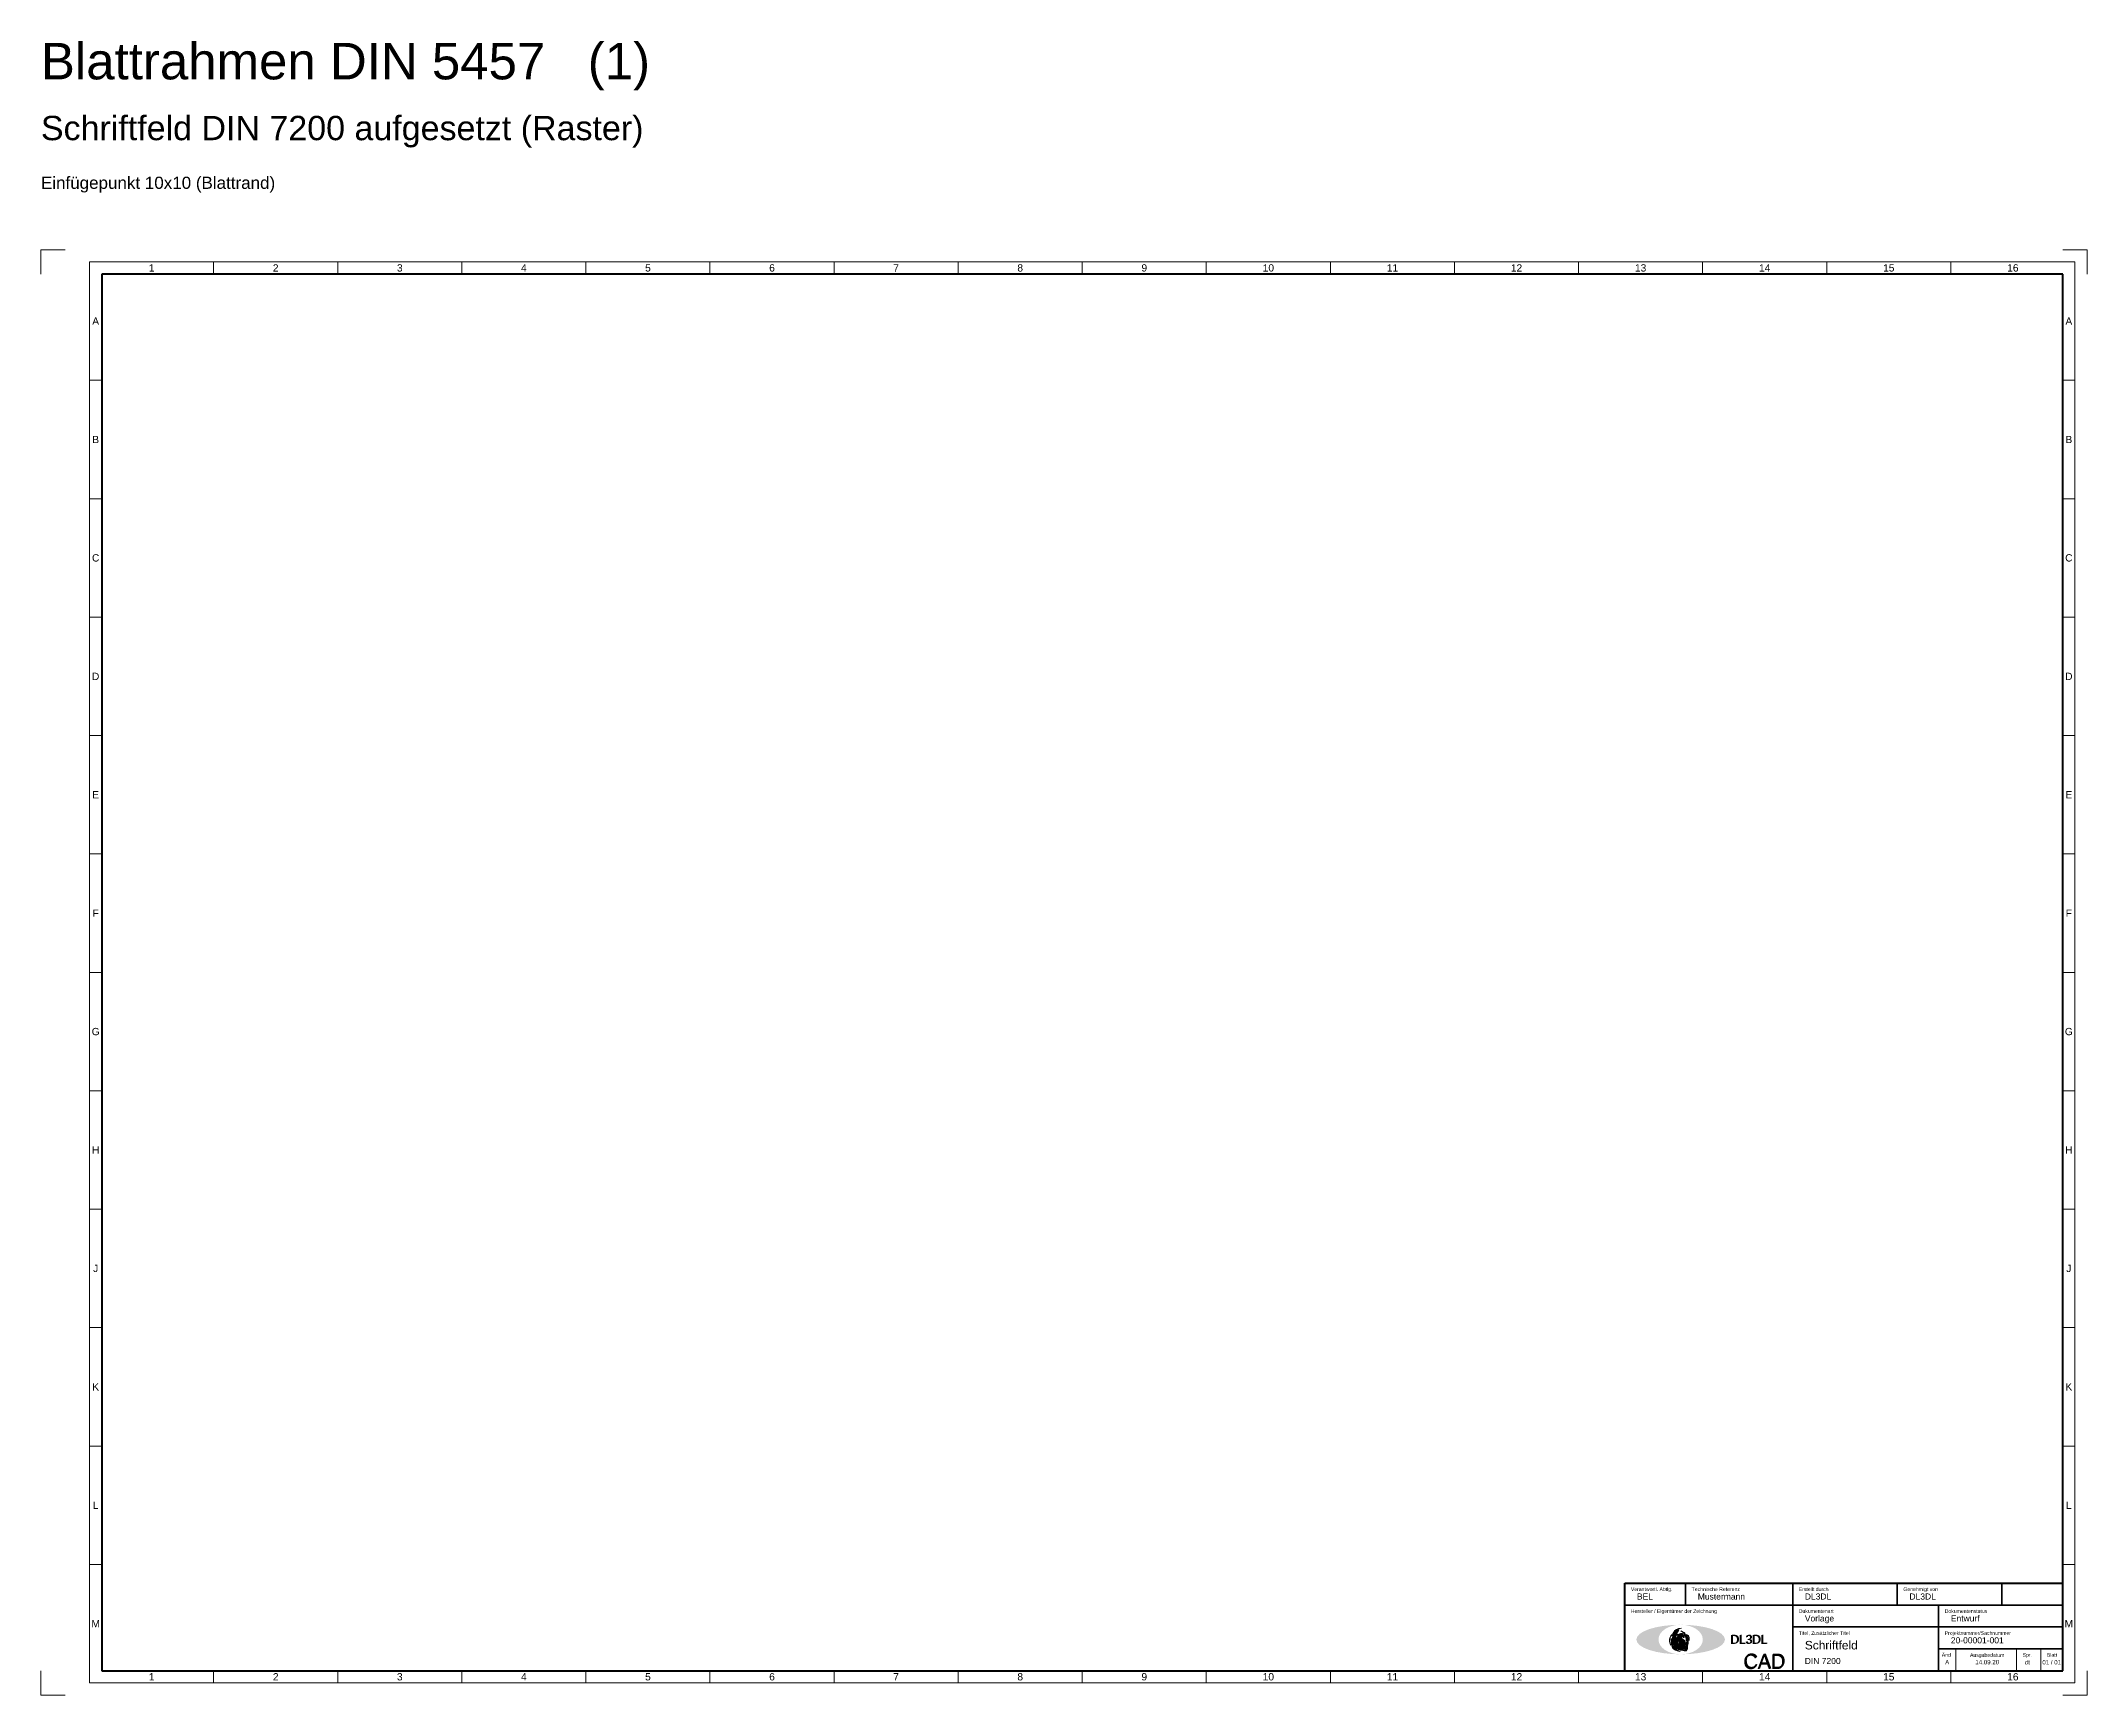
# Model space of a CAD drawing. Header units: millimetres. Extents: x 633 to 4785, y -1154 to 2521.
# Drawn here: x 872 to 1713, y 880 to 1560 of the extents above; entities that cross this region are included whole.
import ezdxf
from ezdxf.enums import TextEntityAlignment as Align

# ---------------------------------------------------------------- set-up
doc = ezdxf.new("R2010")
doc.units = ezdxf.units.MM
doc.header["$LTSCALE"] = 5
doc.linetypes.add('AUSGEZOGEN', pattern=[0])
for name, color, linetype, lineweight, true_color in [('_Blattschnitt', 1, 'Continuous', 5, 0xff0000), ('_Legende', 7, 'Continuous', 5, 0x000000), ('_PK_0.18mm', 4, 'Continuous', 18, 0x00ffff), ('_PK_0.35mm', 4, 'Continuous', 35, 0x00ffff), ('_PK_0.70mm', 30, 'Continuous', 70, 0xff7f00), ('_PK_Text_ausgefüllt', 3, 'Continuous', 5, 0x00ff00), ('_PK_Text_Vorgabe', 1, 'Continuous', 5, 0xff0000), ('_Raster_0.18mm', 94, 'Continuous', 18, 0x008000), ('_Raster_1.00mm', 5, 'Continuous', 100, 0x0000ff), ('_Raster_Einteilung', 7, 'Continuous', 18, 0x000000), ('_Raster_txt', 7, 'Continuous', 5, 0x000000), ('pfoenix', 5, 'Continuous', 5, 0x0000ff)]:
    doc.layers.add(name, color=color, linetype=linetype, lineweight=lineweight, true_color=true_color)
for name, color, linetype, true_color in [('Logo', 5, 'Continuous', 0x0000ff), ('Logo Text', 1, 'Continuous', 0xff0000), ('Logo_a', 1, 'Continuous', 0xff0000), ('Logo_b', 30, 'Continuous', 0xff7f00), ('Logo_c', 12, 'Continuous', 0xaa0000)]:
    doc.layers.add(name, color=color, linetype=linetype, true_color=true_color)
doc.styles.add('textstyle0', font='')
doc.styles.add('textstyle1', font='')
doc.styles.add('textstyle10', font='')
doc.styles.add('textstyle11', font='')
doc.styles.add('textstyle1182', font='')
doc.styles.add('textstyle1183', font='')
doc.styles.add('textstyle1184', font='')
doc.styles.add('textstyle12', font='')
doc.styles.add('textstyle13', font='')
doc.styles.add('textstyle1321', font='')
doc.styles.add('textstyle1322', font='')
doc.styles.add('textstyle1323', font='')
doc.styles.add('textstyle1324', font='')
doc.styles.add('textstyle1325', font='')
doc.styles.add('textstyle1326', font='')
doc.styles.add('textstyle1327', font='')
doc.styles.add('textstyle1328', font='')
doc.styles.add('textstyle1329', font='')
doc.styles.add('textstyle1330', font='')
doc.styles.add('textstyle1332', font='')
doc.styles.add('textstyle1333', font='')
doc.styles.add('textstyle1334', font='')
doc.styles.add('textstyle1335', font='')
doc.styles.add('textstyle1336', font='')
doc.styles.add('textstyle1337', font='')
doc.styles.add('textstyle1338', font='')
doc.styles.add('textstyle1339', font='')
doc.styles.add('textstyle1340', font='')
doc.styles.add('textstyle1341', font='')
doc.styles.add('textstyle1342', font='')
doc.styles.add('textstyle1343', font='')
doc.styles.add('textstyle1344', font='')
doc.styles.add('textstyle1345', font='')
doc.styles.add('textstyle1346', font='')
doc.styles.add('textstyle1347', font='')
doc.styles.add('textstyle1348', font='')
doc.styles.add('textstyle1349', font='')
doc.styles.add('textstyle1350', font='')
doc.styles.add('textstyle1351', font='')
doc.styles.add('textstyle1352', font='')
doc.styles.add('textstyle1353', font='')
doc.styles.add('textstyle1354', font='')
doc.styles.add('textstyle1355', font='')
doc.styles.add('textstyle1356', font='')
doc.styles.add('textstyle1357', font='')
doc.styles.add('textstyle1358', font='')
doc.styles.add('textstyle1359', font='')
doc.styles.add('textstyle1360', font='')
doc.styles.add('textstyle1361', font='')
doc.styles.add('textstyle1362', font='')
doc.styles.add('textstyle1363', font='')
doc.styles.add('textstyle1364', font='')
doc.styles.add('textstyle1365', font='')
doc.styles.add('textstyle1366', font='')
doc.styles.add('textstyle1367', font='')
doc.styles.add('textstyle1368', font='')
doc.styles.add('textstyle1369', font='')
doc.styles.add('textstyle1370', font='')
doc.styles.add('textstyle1371', font='')
doc.styles.add('textstyle1372', font='')
doc.styles.add('textstyle1373', font='')
doc.styles.add('textstyle14', font='')
doc.styles.add('textstyle1436', font='')
doc.styles.add('textstyle15', font='')
doc.styles.add('textstyle1501', font='')
doc.styles.add('textstyle16', font='')
doc.styles.add('textstyle17', font='')
doc.styles.add('textstyle1712', font='')
doc.styles.add('textstyle1713', font='')
doc.styles.add('textstyle18', font='')
doc.styles.add('textstyle19', font='')
doc.styles.add('textstyle2', font='')
doc.styles.add('textstyle20', font='')
doc.styles.add('textstyle21', font='')
doc.styles.add('textstyle22', font='')
doc.styles.add('textstyle23', font='')
doc.styles.add('textstyle24', font='')
doc.styles.add('textstyle25', font='')
doc.styles.add('textstyle26', font='')
doc.styles.add('textstyle3', font='')
doc.styles.add('textstyle4', font='')
doc.styles.add('textstyle47', font='')
doc.styles.add('textstyle48', font='')
doc.styles.add('textstyle49', font='')
doc.styles.add('textstyle5', font='')
doc.styles.add('textstyle6', font='')
doc.styles.add('textstyle7', font='')
doc.styles.add('textstyle8', font='')
doc.styles.add('textstyle9', font='')
doc.styles.get('textstyle0').set_extended_font_data('Arial')
doc.styles.get('textstyle1').set_extended_font_data('Arial')
doc.styles.get('textstyle10').set_extended_font_data('Arial')
doc.styles.get('textstyle11').set_extended_font_data('Arial')
doc.styles.get('textstyle1182').set_extended_font_data('Arial')
doc.styles.get('textstyle1183').set_extended_font_data('Arial')
doc.styles.get('textstyle1184').set_extended_font_data('Arial')
doc.styles.get('textstyle12').set_extended_font_data('Arial')
doc.styles.get('textstyle13').set_extended_font_data('Arial')
doc.styles.get('textstyle1321').set_extended_font_data('Arial')
doc.styles.get('textstyle1322').set_extended_font_data('Arial')
doc.styles.get('textstyle1323').set_extended_font_data('Arial')
doc.styles.get('textstyle1324').set_extended_font_data('Arial')
doc.styles.get('textstyle1325').set_extended_font_data('Arial')
doc.styles.get('textstyle1326').set_extended_font_data('Arial')
doc.styles.get('textstyle1327').set_extended_font_data('Arial')
doc.styles.get('textstyle1328').set_extended_font_data('Arial')
doc.styles.get('textstyle1329').set_extended_font_data('Arial')
doc.styles.get('textstyle1330').set_extended_font_data('Arial')
doc.styles.get('textstyle1332').set_extended_font_data('Arial')
doc.styles.get('textstyle1333').set_extended_font_data('Arial')
doc.styles.get('textstyle1334').set_extended_font_data('Arial')
doc.styles.get('textstyle1335').set_extended_font_data('Arial')
doc.styles.get('textstyle1336').set_extended_font_data('Arial')
doc.styles.get('textstyle1337').set_extended_font_data('Arial')
doc.styles.get('textstyle1338').set_extended_font_data('Arial')
doc.styles.get('textstyle1339').set_extended_font_data('Arial')
doc.styles.get('textstyle1340').set_extended_font_data('Arial')
doc.styles.get('textstyle1341').set_extended_font_data('Arial')
doc.styles.get('textstyle1342').set_extended_font_data('Arial')
doc.styles.get('textstyle1343').set_extended_font_data('Arial')
doc.styles.get('textstyle1344').set_extended_font_data('Arial')
doc.styles.get('textstyle1345').set_extended_font_data('Arial')
doc.styles.get('textstyle1346').set_extended_font_data('Arial')
doc.styles.get('textstyle1347').set_extended_font_data('Arial')
doc.styles.get('textstyle1348').set_extended_font_data('Arial')
doc.styles.get('textstyle1349').set_extended_font_data('Arial')
doc.styles.get('textstyle1350').set_extended_font_data('Arial')
doc.styles.get('textstyle1351').set_extended_font_data('Arial')
doc.styles.get('textstyle1352').set_extended_font_data('Arial')
doc.styles.get('textstyle1353').set_extended_font_data('Arial')
doc.styles.get('textstyle1354').set_extended_font_data('Arial')
doc.styles.get('textstyle1355').set_extended_font_data('Arial')
doc.styles.get('textstyle1356').set_extended_font_data('Arial')
doc.styles.get('textstyle1357').set_extended_font_data('Arial')
doc.styles.get('textstyle1358').set_extended_font_data('Arial')
doc.styles.get('textstyle1359').set_extended_font_data('Arial')
doc.styles.get('textstyle1360').set_extended_font_data('Arial')
doc.styles.get('textstyle1361').set_extended_font_data('Arial')
doc.styles.get('textstyle1362').set_extended_font_data('Arial')
doc.styles.get('textstyle1363').set_extended_font_data('Arial')
doc.styles.get('textstyle1364').set_extended_font_data('Arial')
doc.styles.get('textstyle1365').set_extended_font_data('Arial')
doc.styles.get('textstyle1366').set_extended_font_data('Arial')
doc.styles.get('textstyle1367').set_extended_font_data('Arial')
doc.styles.get('textstyle1368').set_extended_font_data('Arial')
doc.styles.get('textstyle1369').set_extended_font_data('Arial')
doc.styles.get('textstyle1370').set_extended_font_data('Arial')
doc.styles.get('textstyle1371').set_extended_font_data('Arial')
doc.styles.get('textstyle1372').set_extended_font_data('Arial')
doc.styles.get('textstyle1373').set_extended_font_data('Arial')
doc.styles.get('textstyle14').set_extended_font_data('Arial')
doc.styles.get('textstyle1436').set_extended_font_data('Arial')
doc.styles.get('textstyle15').set_extended_font_data('Arial')
doc.styles.get('textstyle1501').set_extended_font_data('Arial')
doc.styles.get('textstyle16').set_extended_font_data('Arial')
doc.styles.get('textstyle17').set_extended_font_data('Arial')
doc.styles.get('textstyle1712').set_extended_font_data('Arial')
doc.styles.get('textstyle1713').set_extended_font_data('Arial')
doc.styles.get('textstyle18').set_extended_font_data('Arial')
doc.styles.get('textstyle19').set_extended_font_data('Arial')
doc.styles.get('textstyle2').set_extended_font_data('Arial')
doc.styles.get('textstyle20').set_extended_font_data('Arial')
doc.styles.get('textstyle21').set_extended_font_data('Arial')
doc.styles.get('textstyle22').set_extended_font_data('Arial')
doc.styles.get('textstyle23').set_extended_font_data('URW Chancery L')
doc.styles.get('textstyle24').set_extended_font_data('URW Chancery L')
doc.styles.get('textstyle25').set_extended_font_data('URW Chancery L')
doc.styles.get('textstyle26').set_extended_font_data('URW Chancery L')
doc.styles.get('textstyle3').set_extended_font_data('Arial')
doc.styles.get('textstyle4').set_extended_font_data('Arial')
doc.styles.get('textstyle47').set_extended_font_data('Arial')
doc.styles.get('textstyle48').set_extended_font_data('Arial')
doc.styles.get('textstyle49').set_extended_font_data('Arial')
doc.styles.get('textstyle5').set_extended_font_data('Arial')
doc.styles.get('textstyle6').set_extended_font_data('Arial')
doc.styles.get('textstyle7').set_extended_font_data('Arial')
doc.styles.get('textstyle8').set_extended_font_data('Arial')
doc.styles.get('textstyle9').set_extended_font_data('Arial')

msp = doc.modelspace()

# ---------------------------------------------------------------- texts
at = {"layer": '_Legende', "attachment_point": 1}
for s, insert, char_height, style in [('Blattrahmen DIN 5457   (1)', (872.38, 1559.29), 15, 'textstyle1184'), ('Schriftfeld DIN 7200 aufgesetzt (Raster)', (872.38, 1529.29), 10, 'textstyle1182'), ('Einfügepunkt 10x10 (Blattrand)', (872.38, 1504.29), 5, 'textstyle1183')]:
    msp.add_mtext(s, dxfattribs=dict(at, insert=insert, char_height=char_height, style=style))
at = {"layer": '_PK_Text_ausgefüllt', "linetype": 'AUSGEZOGEN', "lineweight": 5}
for s, height, style, p in [('BEL', 2.5, 'textstyle19', (1528.38, 920.79)), ('Mustermann', 2.5, 'textstyle20', (1553.38, 920.79)), ('DL3DL', 2.5, 'textstyle17', (1597.38, 920.79)), ('DL3DL', 2.5, 'textstyle18', (1640.38, 920.79)), ('Vorlage', 2.5, 'textstyle22', (1597.38, 911.79)), ('Entwurf', 2.5, 'textstyle21', (1657.38, 911.79)), ('Schriftfeld', 3.5, 'textstyle15', (1597.38, 900.79)), ('20-00001-001', 2.5, 'textstyle14', (1657.38, 902.79)), ('DIN 7200', 2.5, 'textstyle16', (1597.34, 894.29))]:
    msp.add_text(s, height=height, dxfattribs=dict(at, style=style)).set_placement(p, align=Align.MIDDLE_LEFT)
for s, style, p in [('A', 'textstyle13', (1655.89, 893.8)), ('14.09.20', 'textstyle12', (1672.34, 893.83)), ('dt', 'textstyle11', (1688.84, 893.77)), ('01 / 01', 'textstyle10', (1698.84, 893.77))]:
    msp.add_text(s, height=1.8, dxfattribs=dict(at, style=style)).set_placement(p, align=Align.MIDDLE_CENTER)
at = {"layer": '_PK_Text_Vorgabe', "linetype": 'AUSGEZOGEN', "lineweight": 5}
for s, style, p in [('Verantwortl. Abtlg.', 'textstyle9', (1525.88, 923.79)), ('Technische Referenz', 'textstyle8', (1550.88, 923.79)), ('Erstellt durch', 'textstyle7', (1594.88, 923.79)), ('Genehmigt von', 'textstyle4', (1637.88, 923.79)), ('Hersteller / Eigentümer der Zeichnung', 'textstyle5', (1525.88, 914.79)), ('Dukumentenart', 'textstyle6', (1594.88, 914.79)), ('Dokumentenstatus', 'textstyle3', (1654.88, 914.79)), ('Titel, Zusätzlicher Titel', 'textstyle2', (1594.88, 905.79)), ('Projektnummer/Sachnummer', 'textstyle1', (1654.88, 905.79)), ('Änd', 'textstyle0', (1653.67, 896.8)), ('Ausgabedatum', 'textstyle49', (1665.26, 896.72)), ('Spr.', 'textstyle48', (1686.88, 896.79)), ('Blatt', 'textstyle47', (1696.88, 896.79))]:
    msp.add_text(s, height=1.5, dxfattribs=dict(at, style=style)).set_placement(p, align=Align.MIDDLE_LEFT)
at = {"layer": '_Raster_txt', "char_height": 3, "attachment_point": 5}
for s, insert, style in [('1', (917.88, 1466.79), 'textstyle1347'), ('2', (968.88, 1466.79), 'textstyle1348'), ('3', (1019.88, 1466.79), 'textstyle1349'), ('4', (1070.88, 1466.79), 'textstyle1350'), ('5', (1121.88, 1466.79), 'textstyle1351'), ('6', (1172.88, 1466.79), 'textstyle1352'), ('7', (1223.88, 1466.79), 'textstyle1353'), ('8', (1274.88, 1466.79), 'textstyle1354'), ('9', (1325.88, 1466.79), 'textstyle1355'), ('10', (1376.88, 1466.79), 'textstyle1356'), ('11', (1427.88, 1466.79), 'textstyle1357'), ('12', (1478.88, 1466.79), 'textstyle1358'), ('13', (1529.88, 1466.79), 'textstyle1359'), ('14', (1580.88, 1466.79), 'textstyle1360'), ('15', (1631.88, 1466.79), 'textstyle1361'), ('16', (1682.88, 1466.79), 'textstyle1362'), ('A', (894.88, 1444.95), 'textstyle1330'), ('A', (1705.88, 1444.95), 'textstyle1501'), ('B', (894.88, 1396.29), 'textstyle1329'), ('B', (1705.88, 1396.29), 'textstyle1373'), ('C', (894.88, 1347.62), 'textstyle1328'), ('C', (1705.88, 1347.62), 'textstyle1372'), ('D', (894.88, 1298.95), 'textstyle1327'), ('D', (1705.88, 1298.95), 'textstyle1371'), ('E', (894.88, 1250.29), 'textstyle1326'), ('E', (1705.88, 1250.29), 'textstyle1370'), ('F', (894.88, 1201.62), 'textstyle1325'), ('F', (1705.88, 1201.62), 'textstyle1369'), ('G', (894.88, 1152.95), 'textstyle1324'), ('G', (1705.88, 1152.95), 'textstyle1368'), ('H', (894.88, 1104.29), 'textstyle1323'), ('H', (1705.88, 1104.29), 'textstyle1367'), ('J', (894.88, 1055.62), 'textstyle1322'), ('J', (1705.88, 1055.62), 'textstyle1366'), ('K', (894.88, 1006.95), 'textstyle1321'), ('K', (1705.88, 1006.95), 'textstyle1365'), ('L', (894.88, 958.29), 'textstyle1436'), ('L', (1705.88, 958.29), 'textstyle1364'), ('M', (894.88, 909.62), 'textstyle1713'), ('M', (1705.88, 909.62), 'textstyle1363'), ('1', (917.88, 887.79), 'textstyle1712'), ('2', (968.88, 887.79), 'textstyle1332'), ('3', (1019.88, 887.79), 'textstyle1333'), ('4', (1070.88, 887.79), 'textstyle1334'), ('5', (1121.88, 887.79), 'textstyle1335'), ('6', (1172.88, 887.79), 'textstyle1336'), ('7', (1223.88, 887.79), 'textstyle1337'), ('8', (1274.88, 887.79), 'textstyle1338'), ('9', (1325.88, 887.79), 'textstyle1339'), ('10', (1376.88, 887.79), 'textstyle1340'), ('11', (1427.88, 887.79), 'textstyle1341'), ('12', (1478.88, 887.79), 'textstyle1342'), ('13', (1529.88, 887.79), 'textstyle1343'), ('14', (1580.88, 887.79), 'textstyle1344'), ('15', (1631.88, 887.79), 'textstyle1345'), ('16', (1682.88, 887.79), 'textstyle1346')]:
    msp.add_mtext(s, dxfattribs=dict(at, insert=insert, style=style))
at = {"layer": 'Logo', "attachment_point": 5}
for s, insert, char_height, style in [('DL3DL\\P', (1574.25, 903.11), 3.641, 'textstyle25'), ('CAD\\P', (1580.63, 893.95), 6.069, 'textstyle23')]:
    msp.add_mtext(s, dxfattribs=dict(at, insert=insert, char_height=char_height, style=style))
at = {"layer": 'Logo Text', "attachment_point": 5}
for s, insert, char_height, style in [('DL3DL\\P', (1574.61, 903.22), 3.641, 'textstyle26'), ('CAD\\P', (1580.91, 894.28), 6.069, 'textstyle24')]:
    msp.add_mtext(s, dxfattribs=dict(at, insert=insert, char_height=char_height, style=style))

# ---------------------------------------------------------------- hatches: boundary and pattern name
at = {"layer": 'Logo_a'}
h = msp.add_hatch(color=256, dxfattribs=at)
edge = h.paths.add_edge_path()
edge.add_ellipse((1546.34, 903.11), major_axis=(15.17, 0), ratio=0.4, start_angle=0, end_angle=360)
edge = h.paths.add_edge_path()
edge.add_ellipse((1546.34, 903.11), major_axis=(12.14, 0), ratio=0.5, start_angle=0, end_angle=360)
at = {"layer": 'Logo_b'}
h = msp.add_hatch(color=256, dxfattribs=at)
edge = h.paths.add_edge_path()
edge.add_ellipse((1546.34, 903.11), major_axis=(12.14, 0), ratio=0.5, start_angle=0, end_angle=360)
edge = h.paths.add_edge_path()
edge.add_ellipse((1546.34, 903.11), major_axis=(9.1, 0), ratio=0.666667, start_angle=0, end_angle=360)
at = {"layer": 'Logo_c'}
h = msp.add_hatch(color=256, dxfattribs=at)
edge = h.paths.add_edge_path()
edge.add_ellipse((1546.34, 903.11), major_axis=(15.17, 0), ratio=0.4, start_angle=0, end_angle=360)
edge = h.paths.add_edge_path()
edge.add_ellipse((1546.34, 903.11), major_axis=(18.21, 0), ratio=0.333333, start_angle=0, end_angle=360)
at = {"layer": 'pfoenix'}
h = msp.add_hatch(color=256, dxfattribs=at)
edge = h.paths.add_edge_path()
edge.add_spline(control_points=[(1542.79, 905.21), (1541.11, 903.61), (1541.92, 900.93), (1542.28, 900.75)], knot_values=[0, 0, 0, 0, 1, 1, 1, 1], degree=3, periodic=0)
edge.add_spline(control_points=[(1542.28, 900.75), (1542.17, 900.84), (1541.36, 903.53), (1542.79, 905.21)], knot_values=[0, 0, 0, 0, 1, 1, 1, 1], degree=3, periodic=0)
h = msp.add_hatch(color=256, dxfattribs=at)
edge = h.paths.add_edge_path()
edge.add_spline(control_points=[(1545.07, 902.31), (1545.49, 902.05), (1545.19, 901.55), (1545.19, 901.55), (1545.19, 901.55), (1545.3, 901.3), (1545.96, 901.29), (1545.86, 901.9), (1545.73, 902.31), (1545.19, 902.86), (1544.75, 903.22), (1544.59, 903.71), (1544.91, 904.22), (1545.44, 904.56), (1545.53, 904.7), (1545.46, 904.88), (1545.16, 904.87), (1544.89, 904.8), (1544.67, 904.92), (1544.72, 905.29), (1545.07, 905.47), (1545.08, 905.48), (1545.08, 905.47), (1544.98, 905.31), (1544.83, 905.19), (1544.96, 905.08), (1545.36, 905.19), (1545.83, 905.45), (1546.68, 905.63), (1546.99, 905.59), (1547.03, 905.51), (1547.07, 905.24), (1546.97, 905.01), (1547.39, 905.06), (1547.68, 904.93), (1547.92, 904.68), (1547.86, 904.28), (1547.58, 903.93), (1547.47, 903.84), (1547.47, 903.84), (1547.44, 904.05), (1547.37, 904.27), (1547.12, 904.32), (1546.78, 904.26), (1546.62, 903.93), (1546.64, 903.51), (1546.95, 903.38), (1547.57, 903.17), (1547.86, 902.79)], knot_values=[0, 0, 0, 0, 1, 2, 3, 4, 5, 6, 7, 8, 9, 10, 11, 12, 13, 14, 15, 16, 17, 18, 19, 20, 21, 22, 23, 24, 25, 26, 27, 28, 29, 30, 31, 32, 33, 34, 35, 36, 37, 38, 39, 40, 41, 42, 43, 44, 45, 46, 46, 46, 46], degree=3, periodic=0)
edge.add_spline(control_points=[(1547.86, 902.79), (1548.14, 902.3), (1548.34, 901.61), (1548.23, 900.95), (1547.99, 900.35), (1547.77, 899.98), (1547.77, 899.98), (1548.49, 900.42), (1548.69, 901.16), (1548.68, 901.72), (1548.61, 901.88), (1548.82, 901.5), (1548.85, 900.83), (1548.71, 900.41), (1548.13, 899.33), (1547.52, 898.93), (1546.83, 898.74), (1546, 898.73), (1545.48, 898.99), (1545.48, 898.99), (1545.48, 898.99)], knot_values=[0, 0, 0, 0, 1, 2, 3, 4, 5, 6, 7, 8, 9, 10, 11, 12, 13, 14, 15, 16, 17, 18, 18, 18, 18], degree=3, periodic=0)
edge.add_spline(control_points=[(1545.48, 898.99), (1545.48, 898.99), (1545.42, 898.95), (1541.36, 903.61), (1545.56, 906.97)], knot_values=[0, 0, 0, 0, 1, 2, 2, 2, 2], degree=3, periodic=0)
edge.add_spline(control_points=[(1545.56, 906.97), (1543.72, 904.57), (1545.07, 902.31), (1545.07, 902.31), (1545.07, 902.31), (1545.07, 902.31), (1545.07, 902.31)], knot_values=[0, 0, 0, 0, 1, 2, 3, 4, 4, 4, 4], degree=3, periodic=0)
h = msp.add_hatch(color=256, dxfattribs=at)
edge = h.paths.add_edge_path()
edge.add_spline(control_points=[(1544.94, 907.04), (1542.86, 902.99), (1544.8, 898.77), (1544.79, 898.75), (1544.79, 898.75), (1541.78, 903.05), (1544.94, 907.04), (1544.94, 907.04), (1544.94, 907.04)], knot_values=[0, 0, 0, 0, 1, 2, 3, 4, 5, 6, 6, 6, 6], degree=3, periodic=0)
h = msp.add_hatch(color=256, dxfattribs=at)
edge = h.paths.add_edge_path()
edge.add_spline(control_points=[(1542.59, 903.53), (1542.69, 899.56), (1546.15, 898.19), (1546.15, 898.19), (1546.15, 898.19), (1542.27, 899.15), (1542.62, 903.48), (1542.62, 903.48), (1542.59, 903.53)], knot_values=[0, 0, 0, 0, 1, 2, 3, 4, 5, 6, 6, 6, 6], degree=3, periodic=0)
h = msp.add_hatch(color=256, dxfattribs=at)
edge = h.paths.add_edge_path()
edge.add_spline(control_points=[(1546.64, 907.8), (1543.85, 907.12), (1542.83, 904.45), (1542.83, 904.45)], knot_values=[0, 0, 0, 0, 1, 1, 1, 1], degree=3, periodic=0)
edge.add_spline(control_points=[(1542.83, 904.45), (1542.86, 904.65), (1543.24, 907.79), (1546.64, 907.8)], knot_values=[0, 0, 0, 0, 1, 1, 1, 1], degree=3, periodic=0)
h = msp.add_hatch(color=256, dxfattribs=at)
edge = h.paths.add_edge_path()
edge.add_spline(control_points=[(1548.49, 903.82), (1548.55, 903.48), (1548.59, 903.21), (1548.62, 902.79), (1548.63, 902.46), (1548.62, 902.46), (1548.62, 902.46), (1548.77, 902.91), (1548.77, 903.43), (1548.66, 904.37), (1548.36, 905.23), (1548.11, 905.65), (1547.4, 906.23), (1546.45, 906.65), (1546.45, 906.65), (1546.45, 906.65)], knot_values=[0, 0, 0, 0, 1, 2, 3, 4, 5, 6, 7, 8, 9, 10, 11, 12, 13, 13, 13, 13], degree=3, periodic=0)
edge.add_spline(control_points=[(1546.45, 906.65), (1547.02, 906.36), (1547.34, 906.03), (1547.68, 905.6), (1548.02, 905.15), (1548.35, 904.43), (1548.49, 903.82)], knot_values=[0, 0, 0, 0, 1, 2, 3, 4, 4, 4, 4], degree=3, periodic=0)
h = msp.add_hatch(color=256, dxfattribs=at)
edge = h.paths.add_edge_path()
edge.add_spline(control_points=[(1549.4, 901.56), (1549.37, 901.03), (1549.21, 900.31), (1548.98, 899.91), (1548.48, 899.44), (1548.2, 899.17), (1548.19, 899.17), (1548.4, 899.53), (1548.68, 899.98), (1548.84, 900.41), (1548.85, 900.83), (1548.66, 901.79)], knot_values=[0, 0, 0, 0, 1, 2, 3, 4, 5, 6, 7, 8, 9, 9, 9, 9], degree=3, periodic=0)
edge.add_spline(control_points=[(1548.66, 901.79), (1548.93, 901.93), (1548.98, 902.22), (1549.01, 903.11), (1548.96, 903.9), (1548.94, 904.33), (1548.67, 905.19), (1548.5, 905.3), (1548.98, 904.69), (1549.13, 904.27), (1549.3, 903.68), (1549.38, 903.1), (1549.42, 902.3), (1549.4, 901.56)], knot_values=[0, 0, 0, 0, 1, 2, 3, 4, 5, 6, 7, 8, 9, 10, 11, 11, 11, 11], degree=3, periodic=0)
h = msp.add_hatch(color=256, dxfattribs=at)
edge = h.paths.add_edge_path()
edge.add_spline(control_points=[(1549.77, 902.77), (1549.76, 903.33), (1549.69, 903.69), (1549.6, 904.11), (1549.43, 904.45), (1549.06, 904.98), (1549.06, 904.98), (1549.06, 904.98)], knot_values=[0, 0, 0, 0, 1, 2, 3, 4, 5, 5, 5, 5], degree=3, periodic=0)
edge.add_spline(control_points=[(1549.06, 904.98), (1549.94, 904.55), (1549.77, 902.77), (1549.77, 902.77), (1549.77, 902.77)], knot_values=[0, 0, 0, 0, 1, 2, 2, 2, 2], degree=3, periodic=0)
h = msp.add_hatch(color=256, dxfattribs=at)
edge = h.paths.add_edge_path()
edge.add_spline(control_points=[(1547.25, 898.56), (1547.62, 898.41), (1548.25, 898.4), (1548.59, 898.49), (1548.9, 898.84), (1549.09, 899.31), (1549.12, 899.67), (1549.15, 899.83), (1549.15, 899.83), (1549.15, 899.83), (1549.03, 899.51), (1548.93, 899.4), (1548.68, 899.09), (1548.41, 898.91), (1548.15, 898.8), (1547.76, 898.68), (1547.38, 898.65), (1547.25, 898.65), (1547.11, 898.66), (1547.11, 898.65), (1547.11, 898.65), (1547.19, 898.59), (1547.25, 898.56), (1547.25, 898.56), (1547.25, 898.56)], knot_values=[0, 0, 0, 0, 1, 2, 3, 4, 5, 6, 7, 8, 9, 10, 11, 12, 13, 14, 15, 16, 17, 18, 19, 20, 21, 22, 22, 22, 22], degree=3, periodic=0)

# ---------------------------------------------------------------- linework, layer by layer
at = {"layer": '_Blattschnitt'}
for p, q in [((872.38, 1474.29), (882.38, 1474.29)), ((872.38, 1474.29), (872.38, 1464.29)), ((1713.38, 1474.29), (1703.38, 1474.29)), ((1713.38, 1474.29), (1713.38, 1464.29)), ((872.38, 880.29), (872.38, 890.29)), ((1713.38, 880.29), (1713.38, 890.29)), ((872.38, 880.29), (882.38, 880.29)), ((1713.38, 880.29), (1703.38, 880.29))]:
    msp.add_line(p, q, dxfattribs=at)
at = {"layer": '_PK_0.18mm', "linetype": 'AUSGEZOGEN', "lineweight": 18}
for p, q in [((1659.38, 890.29), (1659.38, 899.29)), ((1684.38, 890.29), (1684.38, 899.29)), ((1694.38, 890.29), (1694.38, 899.29))]:
    msp.add_line(p, q, dxfattribs=at)
at = {"layer": '_PK_0.35mm', "linetype": 'AUSGEZOGEN'}
for p, q in [((1548.38, 917.29), (1548.38, 926.29)), ((1592.38, 890.29), (1592.38, 926.29)), ((1635.38, 917.29), (1635.38, 926.29)), ((1678.38, 917.29), (1678.38, 926.29)), ((1523.38, 917.29), (1703.38, 917.29)), ((1652.38, 890.29), (1652.38, 917.29)), ((1592.38, 908.29), (1703.38, 908.29)), ((1652.38, 899.29), (1703.38, 899.29))]:
    msp.add_line(p, q, dxfattribs=at)
at = {"layer": '_PK_0.70mm', "linetype": 'AUSGEZOGEN', "lineweight": 70}
for p, q in [((1523.38, 926.29), (1703.38, 926.29)), ((1523.38, 890.29), (1523.38, 926.29)), ((1703.38, 890.29), (1703.38, 926.29)), ((1523.38, 890.29), (1703.38, 890.29))]:
    msp.add_line(p, q, dxfattribs=at)
at = {"layer": '_Raster_0.18mm'}
for p, q in [((1708.38, 1469.29), (892.38, 1469.29)), ((892.38, 1469.29), (892.38, 885.29)), ((1708.38, 885.29), (1708.38, 1469.29)), ((892.38, 885.29), (1708.38, 885.29))]:
    msp.add_line(p, q, dxfattribs=at)
at = {"layer": '_Raster_1.00mm'}
for p, q in [((1703.38, 1464.29), (897.38, 1464.29)), ((897.38, 1464.29), (897.38, 890.29)), ((1703.38, 926.29), (1703.38, 1464.29)), ((897.38, 890.29), (1523.38, 890.29))]:
    msp.add_line(p, q, dxfattribs=at)
at = {"layer": '_Raster_Einteilung'}
for p, q in [((943.38, 1469.29), (943.38, 1464.29)), ((994.38, 1469.29), (994.38, 1464.29)), ((1045.38, 1469.29), (1045.38, 1464.29)), ((1096.38, 1469.29), (1096.38, 1464.29)), ((1147.38, 1469.29), (1147.38, 1464.29)), ((1198.38, 1469.29), (1198.38, 1464.29)), ((1249.38, 1469.29), (1249.38, 1464.29)), ((1300.38, 1469.29), (1300.38, 1464.29)), ((1351.38, 1469.29), (1351.38, 1464.29)), ((1402.38, 1469.29), (1402.38, 1464.29)), ((1453.38, 1469.29), (1453.38, 1464.29)), ((1504.38, 1469.29), (1504.38, 1464.29)), ((1555.38, 1469.29), (1555.38, 1464.29)), ((1606.38, 1469.29), (1606.38, 1464.29)), ((1657.38, 1469.29), (1657.38, 1464.29)), ((892.38, 1420.62), (897.38, 1420.62)), ((1703.38, 1420.62), (1708.38, 1420.62)), ((892.38, 1371.95), (897.38, 1371.95)), ((1703.38, 1371.95), (1708.38, 1371.95)), ((892.38, 1323.29), (897.38, 1323.29)), ((1703.38, 1323.29), (1708.38, 1323.29)), ((892.38, 1274.62), (897.38, 1274.62)), ((1703.38, 1274.62), (1708.38, 1274.62)), ((892.38, 1225.95), (897.38, 1225.95)), ((1703.38, 1225.95), (1708.38, 1225.95)), ((892.38, 1177.29), (897.38, 1177.29)), ((1703.38, 1177.29), (1708.38, 1177.29)), ((892.38, 1128.62), (897.38, 1128.62)), ((1703.38, 1128.62), (1708.38, 1128.62)), ((892.38, 1079.95), (897.38, 1079.95)), ((1703.38, 1079.95), (1708.38, 1079.95)), ((892.38, 1031.29), (897.38, 1031.29)), ((1703.38, 1031.29), (1708.38, 1031.29)), ((892.38, 982.62), (897.38, 982.62)), ((1703.38, 982.62), (1708.38, 982.62)), ((892.38, 933.95), (897.38, 933.95)), ((1703.38, 933.95), (1708.38, 933.95)), ((943.38, 890.29), (943.38, 885.29)), ((994.38, 890.29), (994.38, 885.29)), ((1045.38, 890.29), (1045.38, 885.29)), ((1096.38, 890.29), (1096.38, 885.29)), ((1147.38, 890.29), (1147.38, 885.29)), ((1198.38, 890.29), (1198.38, 885.29)), ((1249.38, 890.29), (1249.38, 885.29)), ((1300.38, 890.29), (1300.38, 885.29)), ((1351.38, 890.29), (1351.38, 885.29)), ((1402.38, 890.29), (1402.38, 885.29)), ((1453.38, 890.29), (1453.38, 885.29)), ((1504.38, 890.29), (1504.38, 885.29)), ((1555.38, 890.29), (1555.38, 885.29)), ((1606.38, 890.29), (1606.38, 885.29)), ((1657.38, 890.29), (1657.38, 885.29))]:
    msp.add_line(p, q, dxfattribs=at)
at = {"layer": 'pfoenix'}
for points in [[(1542.79, 905.21), (1541.11, 903.61), (1541.92, 900.93), (1542.28, 900.75)], [(1545.56, 906.97), (1541.36, 903.61), (1545.42, 898.95), (1545.48, 898.99), (1545.48, 898.99)], [(1542.79, 905.21), (1541.36, 903.53), (1542.17, 900.84), (1542.28, 900.75)], [(1542.59, 903.53), (1542.69, 899.56), (1546.15, 898.19), (1546.15, 898.19), (1546.15, 898.19), (1542.27, 899.15), (1542.62, 903.48), (1542.62, 903.48), (1542.59, 903.53)], [(1544.94, 907.04), (1542.86, 902.99), (1544.8, 898.77), (1544.79, 898.75), (1544.79, 898.75), (1541.78, 903.05), (1544.94, 907.04), (1544.94, 907.04), (1544.94, 907.04)], [(1546.64, 907.8), (1543.24, 907.79), (1542.86, 904.65), (1542.83, 904.45)], [(1546.64, 907.8), (1543.85, 907.12), (1542.83, 904.45), (1542.83, 904.45)], [(1545.56, 906.97), (1543.72, 904.57), (1545.07, 902.31), (1545.07, 902.31), (1545.07, 902.31), (1545.07, 902.31), (1545.07, 902.31)], [(1545.07, 902.31), (1545.49, 902.05), (1545.19, 901.55), (1545.19, 901.55), (1545.19, 901.55), (1545.3, 901.3), (1545.96, 901.29), (1545.86, 901.9), (1545.73, 902.31), (1545.19, 902.86), (1544.75, 903.22), (1544.59, 903.71), (1544.91, 904.22), (1545.44, 904.56), (1545.53, 904.7), (1545.46, 904.88), (1545.16, 904.87), (1544.89, 904.8), (1544.67, 904.92), (1544.72, 905.29), (1545.07, 905.47), (1545.08, 905.48), (1545.08, 905.47), (1544.98, 905.31), (1544.83, 905.19), (1544.96, 905.08), (1545.36, 905.19), (1545.83, 905.45), (1546.68, 905.63), (1546.99, 905.59), (1547.03, 905.51), (1547.07, 905.24), (1546.97, 905.01), (1547.39, 905.06), (1547.68, 904.93), (1547.92, 904.68), (1547.86, 904.28), (1547.58, 903.93), (1547.47, 903.84), (1547.47, 903.84), (1547.44, 904.05), (1547.37, 904.27), (1547.12, 904.32), (1546.78, 904.26), (1546.62, 903.93), (1546.64, 903.51), (1546.95, 903.38), (1547.57, 903.17), (1547.86, 902.79)], [(1547.86, 902.79), (1548.14, 902.3), (1548.34, 901.61), (1548.23, 900.95), (1547.99, 900.35), (1547.77, 899.98), (1547.77, 899.98), (1548.49, 900.42), (1548.69, 901.16), (1548.68, 901.72), (1548.61, 901.88), (1548.82, 901.5), (1548.85, 900.83), (1548.71, 900.41), (1548.13, 899.33), (1547.52, 898.93), (1546.83, 898.74), (1546, 898.73), (1545.48, 898.99), (1545.48, 898.99), (1545.48, 898.99)], [(1546.45, 906.65), (1547.02, 906.36), (1547.34, 906.03), (1547.68, 905.6), (1548.02, 905.15), (1548.35, 904.43), (1548.49, 903.82)], [(1548.49, 903.82), (1548.55, 903.48), (1548.59, 903.21), (1548.62, 902.79), (1548.63, 902.46), (1548.62, 902.46), (1548.62, 902.46), (1548.77, 902.91), (1548.77, 903.43), (1548.66, 904.37), (1548.36, 905.23), (1548.11, 905.65), (1547.4, 906.23), (1546.45, 906.65), (1546.45, 906.65), (1546.45, 906.65)], [(1549.4, 901.56), (1549.37, 901.03), (1549.21, 900.31), (1548.98, 899.91), (1548.48, 899.44), (1548.2, 899.17), (1548.19, 899.17), (1548.4, 899.53), (1548.68, 899.98), (1548.84, 900.41), (1548.85, 900.83), (1548.66, 901.79)], [(1548.66, 901.79), (1548.93, 901.93), (1548.98, 902.22), (1549.01, 903.11), (1548.96, 903.9), (1548.94, 904.33), (1548.67, 905.19), (1548.5, 905.3), (1548.98, 904.69), (1549.13, 904.27), (1549.3, 903.68), (1549.38, 903.1), (1549.42, 902.3), (1549.4, 901.56)], [(1549.06, 904.98), (1549.94, 904.55), (1549.77, 902.77), (1549.77, 902.77), (1549.77, 902.77)], [(1549.77, 902.77), (1549.76, 903.33), (1549.69, 903.69), (1549.6, 904.11), (1549.43, 904.45), (1549.06, 904.98), (1549.06, 904.98), (1549.06, 904.98)], [(1547.25, 898.56), (1547.62, 898.41), (1548.25, 898.4), (1548.59, 898.49), (1548.9, 898.84), (1549.09, 899.31), (1549.12, 899.67), (1549.15, 899.83), (1549.15, 899.83), (1549.15, 899.83), (1549.03, 899.51), (1548.93, 899.4), (1548.68, 899.09), (1548.41, 898.91), (1548.15, 898.8), (1547.76, 898.68), (1547.38, 898.65), (1547.25, 898.65), (1547.11, 898.66), (1547.11, 898.65), (1547.11, 898.65), (1547.19, 898.59), (1547.25, 898.56), (1547.25, 898.56), (1547.25, 898.56)]]:
    msp.add_open_spline(points, degree=3, dxfattribs=at)

msp.set_redraw_order([(e.dxf.handle, doc.entitydb.next_handle()) for e in msp.query("TEXT MTEXT ATTDEF DIMENSION ARC_DIMENSION")])  # texts and dimensions are drawn at this point

doc.saveas('drawing.dxf')
